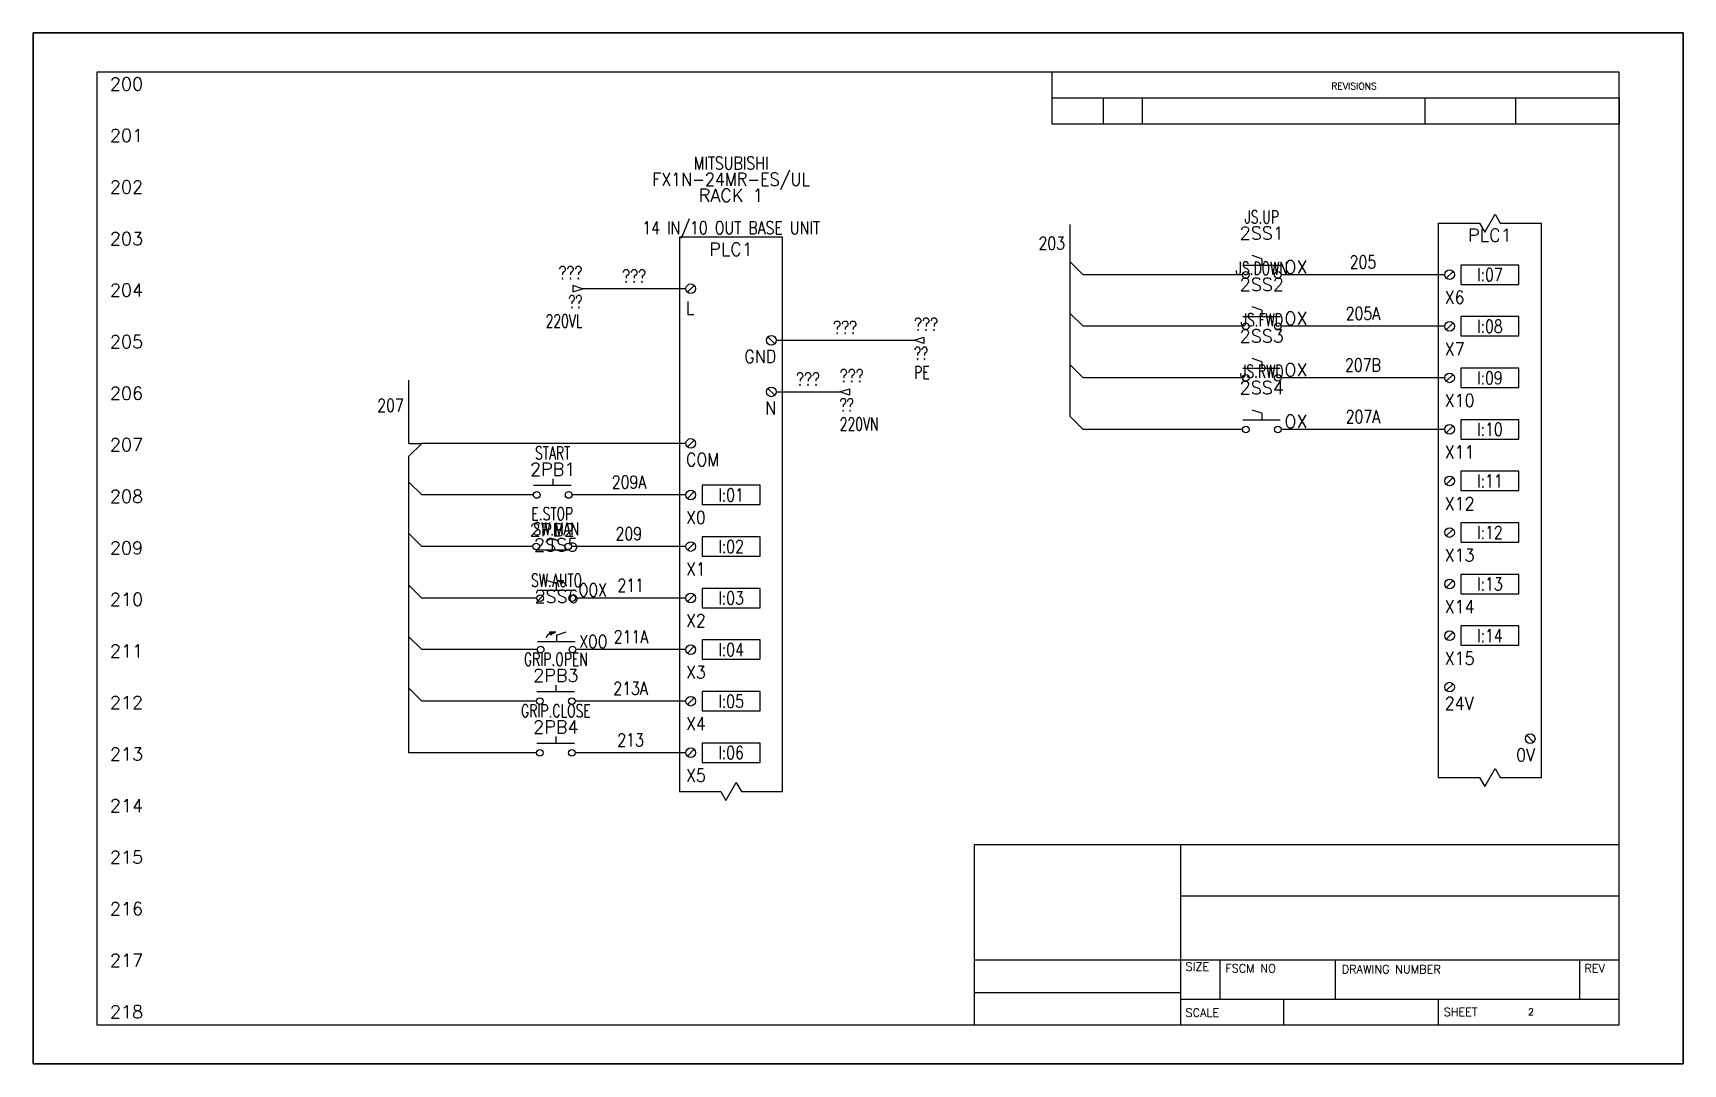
# Paper-space layout 'JIC B Title Block' of a CAD drawing. Extents: x 0 to 16, y 0 to 10.
# The model-space entities are those that its viewports show. They can reach past a viewport. Long polylines and large blocks are cut down to what shows.
import ezdxf
from ezdxf.enums import TextEntityAlignment as Align

# ---------------------------------------------------------------- set-up
doc = ezdxf.new("R2010")
doc.units = 0
doc.header["$MEASUREMENT"] = 0
for name, color, linetype in [('DESC', 1, 'Continuous'), ('GRY_20AWG', 9, 'Continuous'), ('MISC', 2, 'Continuous'), ('SYMS', 7, 'Continuous'), ('TAGS', 51, 'Continuous'), ('TB_LABELS', 1, 'Continuous'), ('TERMS', 4, 'Continuous'), ('Title Block', 7, 'Continuous'), ('Viewport', 7, 'Continuous'), ('WIRENO', 70, 'Continuous'), ('WIREREF_DEST', 61, 'Continuous'), ('XREF', 7, 'Continuous')]:
    doc.layers.add(name, color=color, linetype=linetype)
doc.styles.add('Roman', font='romans')
doc.styles.add('WD', font='romans.shx')

psp = doc.layouts.new('JIC B Title Block')

msp = doc.modelspace()

# ---------------------------------------------------------------- texts
at = {"style": 'WD'}
for s, p in [('201', (1.067, 9.006)), ('202', (1.067, 8.506)), ('203', (1.067, 8.006)), ('204', (1.067, 7.506)), ('205', (1.067, 7.006)), ('206', (1.067, 6.506)), ('207', (1.067, 6.006)), ('208', (1.067, 5.506)), ('209', (1.067, 5.006)), ('210', (1.067, 4.506)), ('211', (1.067, 4.006)), ('212', (1.067, 3.506)), ('213', (1.067, 3.006)), ('214', (1.067, 2.506)), ('215', (1.067, 2.006)), ('216', (1.067, 1.506)), ('217', (1.067, 1.006)), ('218', (1.067, 0.506))]:
    msp.add_text(s, height=0.125, dxfattribs=at).set_placement(p, align=Align.MIDDLE_RIGHT)
at = {"layer": 'SYMS', "char_height": 0.125, "attachment_point": 1}
for s, width, insert in [('\\pxqc;SPARE', 0.71663, (12.735, 4.724)), ('\\pxqc;SPARE', 0.71663, (12.735, 4.195)), ('Note! JS refers to Joy Stick', 5.4855, (2.532, 0.842))]:
    msp.add_mtext_dynamic_manual_height_columns(s, width=width, gutter_width=1, heights=[0], dxfattribs=dict(at, insert=insert))

# ---------------------------------------------------------------- blocks, each defined once
blk = doc.blocks.new('ANSI_border_B')
at = {"layer": 'Title Block'}
for p, q in [((0, 10), (0, 0)), ((16, 10), (0, 10)), ((16, 0), (16, 10)), ((0.62, 9.62), (0.62, 0.38)), ((15.38, 9.62), (0.62, 9.62)), ((9.88, 9.62), (9.88, 9.37)), ((15.38, 0.38), (15.38, 9.62)), ((9.88, 9.37), (15.38, 9.37)), ((0.62, 0.38), (15.38, 0.38)), ((0, 0), (16, 0))]:
    blk.add_line(p, q, dxfattribs=at)
at = {"layer": 'Title Block', "const_width": 0.02}
for points in [[(8, 9.87), (8, 9.77)], [(0.38, 5), (0.48, 5)], [(15.62, 5), (15.52, 5)], [(8, 0.13), (8, 0.23)]]:
    blk.add_lwpolyline(points, dxfattribs=at)
at = {"layer": 'Title Block'}
for points in [[(7.85, 9.77), (8.15, 9.77), (8, 9.62)], [(0.48, 4.85), (0.48, 5.15), (0.62, 5)], [(15.52, 4.85), (15.52, 5.15), (15.38, 5)], [(7.85, 0.23), (8.15, 0.23), (8, 0.38)]]:
    blk.add_solid(points, dxfattribs=at)
at = {"layer": 'Title Block', "style": 'Roman'}
blk.add_text('REVISIONS', height=0.065, dxfattribs=at).set_placement((12.5902, 9.4525))
blk = doc.blocks.new('JIC_border_B')
blk.add_blockref('ANSI_border_B', (0, 0))
blk = doc.blocks.new('JIC_REVblock_B')
blk.add_line((0, 0), (0, -0.25))
at = {"layer": 'Title Block'}
for p, q in [((-5.5, 0), (0, 0)), ((-5.5, 0), (-5.5, -0.25)), ((-5, -0.25), (-5, 0)), ((-4.62, -0.25), (-4.62, 0)), ((-1.88, -0.25), (-1.88, 0)), ((-1, -0.25), (-1, 0)), ((-5.5, -0.25), (0, -0.25))]:
    blk.add_line(p, q, dxfattribs=at)
at = {"style": 'WD'}
for tag, p in [('ZONE', (-5.391, -0.16)), ('REV', (-4.92, -0.16)), ('DESCRIPTION', (-3.618, -0.16)), ('DATE', (-1.552, -0.16)), ('APPROVED', (-0.759, -0.16))]:
    blk.add_attdef(tag, p, '', height=0.065, dxfattribs=at)
at = {"style": 'WD', "flags": 1}
blk.add_attdef('WD_TB', (-4.505, -0.154), '', height=0.03, dxfattribs=at)
blk = doc.blocks.new('JIC_tblock_desc_B')
for p, q in [((0, 0), (0, 1.75)), ((-6.25, 0), (0, 0))]:
    blk.add_line(p, q)
at = {"layer": 'Title Block'}
for p, q in [((-6.25, 1.75), (0, 1.75)), ((-6.25, 0), (-6.25, 1.75)), ((-4.25, 0), (-4.25, 1.75)), ((-4.25, 1.25), (0, 1.25)), ((-6.25, 0.63), (0, 0.63)), ((-3.87, 0.25), (-3.87, 0.63)), ((-2.75, 0.25), (-2.75, 0.63)), ((-0.38, 0.25), (-0.38, 0.63)), ((-6.25, 0.315), (-4.25, 0.315)), ((-4.25, 0.25), (0, 0.25)), ((-3.25, 0), (-3.25, 0.25)), ((-1.75, 0), (-1.75, 0.25))]:
    blk.add_line(p, q, dxfattribs=at)
at = {"color": 0, "style": 'Roman', "flags": 8}
for tag, p in [('FNAME', (-15.442, 4.043)), ('REVDATE', (-15.442, 1.789)), ('USER', (-15.442, -0.38))]:
    blk.add_attdef(tag, p, '', height=0.15, rotation=90, dxfattribs=at)
at = {"style": 'WD'}
for tag, p in [('PROJDESC', (-2.125, 1.5)), ('TITLE1', (-2.125, 1.095)), ('TITLE2', (-2.125, 0.785))]:
    blk.add_attdef(tag, text='', height=0.08, dxfattribs=at).set_placement(p, align=Align.CENTER)
for tag, p in [('SIZE', (-4.162, 0.32)), ('FSCM_NO', (-3.4, 0.337)), ('DWG_NO', (-1.659, 0.337)), ('REV', (-0.265, 0.303)), ('SCALE', (-3.634, 0.069)), ('SHEET', (-0.883, 0.092))]:
    blk.add_attdef(tag, p, '', height=0.065, dxfattribs=at)
at = {"style": 'WD', "flags": 1}
blk.add_attdef('WD_TB', (-5.57, 0.177), '', height=0.086, dxfattribs=at)
at = {"layer": 'TB_LABELS', "style": 'WD'}
for s, p in [('SIZE', (-4.204, 0.604)), ('FSCM NO', (-3.819, 0.588)), ('DRAWING NUMBER', (-2.689, 0.579)), ('REV', (-0.336, 0.588)), ('SHEET', (-1.701, 0.164)), ('SCALE', (-4.204, 0.158))]:
    blk.add_text(s, height=0.08, dxfattribs=at).set_placement(p, align=Align.TOP_LEFT)
blk = doc.blocks.new('PLCIO_130F')
at = {"layer": 'SYMS'}
for p, q in [((0.5, 0.5), (-0.5, 0.5)), ((-0.5, 0.5), (-0.5, -4.875)), ((0.5, -4.875), (0.5, 0.5)), ((-0.357, 0.033), (-0.424, -0.033)), ((0.357, -0.467), (0.424, -0.533)), ((0.357, -0.967), (0.424, -1.033)), ((-0.357, -1.467), (-0.424, -1.533)), ((0.281, -1.906), (-0.281, -1.906)), ((-0.281, -1.906), (-0.281, -2.094)), ((0.281, -2.094), (0.281, -1.906)), ((-0.357, -1.967), (-0.424, -2.033)), ((-0.281, -2.094), (0.281, -2.094)), ((-0.357, -2.467), (-0.424, -2.533)), ((0.281, -2.406), (-0.281, -2.406)), ((-0.281, -2.406), (-0.281, -2.594)), ((0.281, -2.594), (0.281, -2.406)), ((-0.281, -2.594), (0.281, -2.594)), ((-0.357, -2.967), (-0.424, -3.033)), ((0.281, -2.906), (-0.281, -2.906)), ((-0.281, -2.906), (-0.281, -3.094)), ((0.281, -3.094), (0.281, -2.906)), ((-0.281, -3.094), (0.281, -3.094)), ((-0.357, -3.467), (-0.424, -3.533)), ((0.281, -3.406), (-0.281, -3.406)), ((-0.281, -3.406), (-0.281, -3.594)), ((0.281, -3.594), (0.281, -3.406)), ((-0.281, -3.594), (0.281, -3.594)), ((-0.357, -3.967), (-0.424, -4.033)), ((0.281, -3.906), (-0.281, -3.906)), ((-0.281, -3.906), (-0.281, -4.094)), ((0.281, -4.094), (0.281, -3.906)), ((-0.281, -4.094), (0.281, -4.094)), ((-0.357, -4.467), (-0.424, -4.533)), ((0.281, -4.406), (-0.281, -4.406)), ((-0.281, -4.406), (-0.281, -4.594)), ((0.281, -4.594), (0.281, -4.406)), ((-0.281, -4.594), (0.281, -4.594)), ((-0.05, -4.962), (0.05, -4.788)), ((0.05, -4.788), (0.1, -4.875)), ((-0.5, -4.875), (-0.1, -4.875)), ((-0.1, -4.875), (-0.05, -4.962)), ((0.1, -4.875), (0.5, -4.875))]:
    blk.add_line(p, q, dxfattribs=at)
for centre in [(-0.391, 0), (0.391, -0.5), (0.391, -1), (-0.391, -1.5), (-0.391, -2), (-0.391, -2.5), (-0.391, -3), (-0.391, -3.5), (-0.391, -4), (-0.391, -4.5)]:
    blk.add_circle(centre, 0.0469, dxfattribs=at)
at = {"layer": 'SYMS', "style": 'WD'}
for tag, width, p in [('INST', 0.8, (0, 1.482)), ('MFG', 0.8, (0, 1.156)), ('LOC', 0.8, (0, 1.312)), ('CAT', 0.9, (0, 1)), ('DESC', 0.8, (0, 0.53))]:
    blk.add_attdef(tag, text='', height=0.125, dxfattribs=dict(at, width=width)).set_placement(p, align=Align.CENTER)
for tag, p in [('LINE1', (0, 0.844)), ('LINE2', (0, 0.688)), ('TAG', (0, 0.322))]:
    blk.add_attdef(tag, text='', height=0.125, dxfattribs=at).set_placement(p, align=Align.CENTER)
at = {"layer": 'SYMS', "linetype": 'Continuous', "style": 'WD', "flags": 9}
blk.add_attdef('ASSYCODE', text='', height=0.01, dxfattribs=at).set_placement((0.23, 1.071), align=Align.CENTER)
at = {"layer": 'SYMS', "style": 'WD', "flags": 1}
for tag, p in [('X4TERM01', (-0.438, 0)), ('X1TERM02', (0.438, -0.5)), ('X1TERM03', (0.438, -1)), ('X4TERM04', (-0.438, -1.5)), ('X4TERM05', (-0.438, -2)), ('X4TERM06', (-0.438, -2.5)), ('X4TERM07', (-0.438, -3)), ('X4TERM08', (-0.438, -3.5)), ('X4TERM09', (-0.438, -4)), ('X4TERM10', (-0.438, -4.5))]:
    blk.add_attdef(tag, p, '', height=0.01, dxfattribs=at)
at = {"layer": 'SYMS', "style": 'WD'}
for tag, width, p in [('TERMDESC01', 0.8, (-0.625, -0.062)), ('TERMDESC02', 0.9, (-0.625, -0.562)), ('TERM02', 0.9, (0.438, -0.594)), ('TERMDESC03', 0.9, (-0.625, -1.062)), ('TERM03', 0.9, (0.438, -1.094)), ('TERMDESC04', 0.8, (-0.625, -1.562)), ('TERMDESC05', 0.9, (-0.625, -2.062)), ('TERMDESC06', 0.9, (-0.625, -2.562)), ('TERMDESC07', 0.9, (-0.625, -3.062)), ('TERMDESC08', 0.9, (-0.625, -3.562)), ('TERMDESC09', 0.9, (-0.625, -4.062)), ('TERMDESC10', 0.9, (-0.625, -4.562))]:
    blk.add_attdef(tag, text='', height=0.125, dxfattribs=dict(at, width=width)).set_placement(p, align=Align.TOP_RIGHT)
at = {"layer": 'SYMS', "style": 'WD', "width": 0.9}
for tag, p in [('TERM01', (-0.438, -0.125)), ('TERM04', (-0.438, -1.594)), ('TERM05', (-0.438, -2.156)), ('TERM06', (-0.438, -2.656)), ('TERM07', (-0.438, -3.156)), ('TERM08', (-0.438, -3.656)), ('TERM09', (-0.438, -4.156)), ('TERM10', (-0.438, -4.656))]:
    blk.add_attdef(tag, text='', height=0.125, dxfattribs=at).set_placement(p, align=Align.TOP_LEFT)
for tag, p in [('DESCA05', (1.25, -1.969)), ('DESCB05', (1.25, -2.125)), ('DESCC05', (1.25, -2.281)), ('DESCD05', (1.25, -2.438)), ('DESCA06', (1.25, -2.469)), ('DESCE05', (1.25, -2.594)), ('DESCB06', (1.25, -2.625)), ('DESCC06', (1.25, -2.781)), ('DESCD06', (1.25, -2.938)), ('DESCA07', (1.25, -2.969)), ('DESCE06', (1.25, -3.094)), ('DESCB07', (1.25, -3.125)), ('DESCC07', (1.25, -3.281)), ('DESCD07', (1.25, -3.438)), ('DESCA08', (1.25, -3.469)), ('DESCE07', (1.25, -3.594)), ('DESCB08', (1.25, -3.625)), ('DESCC08', (1.25, -3.781)), ('DESCD08', (1.25, -3.938)), ('DESCA09', (1.25, -3.969)), ('DESCE08', (1.25, -4.094)), ('DESCB09', (1.25, -4.125)), ('DESCC09', (1.25, -4.281)), ('DESCD09', (1.25, -4.438)), ('DESCA10', (1.25, -4.469)), ('DESCE09', (1.25, -4.594)), ('DESCB10', (1.25, -4.625)), ('DESCC10', (1.25, -4.781)), ('DESCD10', (1.25, -4.938)), ('DESCE10', (1.25, -5.094))]:
    blk.add_attdef(tag, p, '', height=0.125, dxfattribs=at)
at = {"layer": 'SYMS', "style": 'WD', "width": 0.8}
for tag, p in [('TAGA05', (0, -2)), ('TAGA06', (0, -2.5)), ('TAGA07', (0, -3)), ('TAGA08', (0, -3.5)), ('TAGA09', (0, -4)), ('TAGA10', (0, -4.5))]:
    blk.add_attdef(tag, text='', height=0.125, dxfattribs=at).set_placement(p, align=Align.MIDDLE_CENTER)
blk = doc.blocks.new('PLCIO_14D0')
at = {"layer": 'SYMS'}
for p, q in [((-0.5, 0.5), (-0.1, 0.5)), ((-0.5, 0.5), (-0.5, -4.875)), ((-0.1, 0.5), (-0.05, 0.413)), ((-0.05, 0.413), (0.05, 0.587)), ((0.05, 0.587), (0.1, 0.5)), ((0.1, 0.5), (0.5, 0.5)), ((0.5, -4.875), (0.5, 0.5)), ((-0.357, 0.033), (-0.424, -0.033)), ((0.281, 0.094), (-0.281, 0.094)), ((-0.281, 0.094), (-0.281, -0.094)), ((0.281, -0.094), (0.281, 0.094)), ((-0.281, -0.094), (0.281, -0.094)), ((-0.357, -0.467), (-0.424, -0.533)), ((0.281, -0.406), (-0.281, -0.406)), ((-0.281, -0.406), (-0.281, -0.594)), ((0.281, -0.594), (0.281, -0.406)), ((-0.281, -0.594), (0.281, -0.594)), ((0.281, -0.906), (-0.281, -0.906)), ((-0.281, -0.906), (-0.281, -1.094)), ((0.281, -1.094), (0.281, -0.906)), ((-0.357, -0.967), (-0.424, -1.033)), ((-0.281, -1.094), (0.281, -1.094)), ((0.281, -1.406), (-0.281, -1.406)), ((-0.281, -1.406), (-0.281, -1.594)), ((0.281, -1.594), (0.281, -1.406)), ((-0.357, -1.467), (-0.424, -1.533)), ((-0.281, -1.594), (0.281, -1.594)), ((0.281, -1.906), (-0.281, -1.906)), ((-0.281, -1.906), (-0.281, -2.094)), ((0.281, -2.094), (0.281, -1.906)), ((-0.357, -1.967), (-0.424, -2.033)), ((-0.281, -2.094), (0.281, -2.094)), ((-0.357, -2.467), (-0.424, -2.533)), ((0.281, -2.406), (-0.281, -2.406)), ((-0.281, -2.406), (-0.281, -2.594)), ((0.281, -2.594), (0.281, -2.406)), ((-0.281, -2.594), (0.281, -2.594)), ((-0.357, -2.967), (-0.424, -3.033)), ((0.281, -2.906), (-0.281, -2.906)), ((-0.281, -2.906), (-0.281, -3.094)), ((0.281, -3.094), (0.281, -2.906)), ((-0.281, -3.094), (0.281, -3.094)), ((-0.357, -3.467), (-0.424, -3.533)), ((0.281, -3.406), (-0.281, -3.406)), ((-0.281, -3.406), (-0.281, -3.594)), ((0.281, -3.594), (0.281, -3.406)), ((-0.281, -3.594), (0.281, -3.594)), ((-0.357, -3.967), (-0.424, -4.033)), ((0.357, -4.467), (0.424, -4.533)), ((-0.05, -4.962), (0.05, -4.788)), ((0.05, -4.788), (0.1, -4.875)), ((-0.5, -4.875), (-0.1, -4.875)), ((-0.1, -4.875), (-0.05, -4.962)), ((0.1, -4.875), (0.5, -4.875))]:
    blk.add_line(p, q, dxfattribs=at)
for centre in [(-0.391, 0), (-0.391, -0.5), (-0.391, -1), (-0.391, -1.5), (-0.391, -2), (-0.391, -2.5), (-0.391, -3), (-0.391, -3.5), (-0.391, -4), (0.391, -4.5)]:
    blk.add_circle(centre, 0.0469, dxfattribs=at)
at = {"style": 'WD', "width": 0.8}
for tag, p in [('INST', (0, 1.482)), ('LOC', (0, 1.312))]:
    blk.add_attdef(tag, text='', height=0.125, dxfattribs=at).set_placement(p, align=Align.CENTER)
at = {"style": 'WD'}
blk.add_attdef('TAG_1', text='', height=0.125, dxfattribs=at).set_placement((0, 0.322), align=Align.CENTER)
at = {"layer": 'SYMS', "style": 'WD', "flags": 1}
for tag, p in [('X4TERM11', (-0.438, 0)), ('X4TERM12', (-0.438, -0.5)), ('X4TERM13', (-0.438, -1)), ('X4TERM14', (-0.438, -1.5)), ('X4TERM15', (-0.438, -2)), ('X4TERM16', (-0.438, -2.5)), ('X4TERM17', (-0.438, -3)), ('X4TERM18', (-0.438, -3.5)), ('X4TERM19', (-0.438, -4)), ('X1TERM20', (0.438, -4.5))]:
    blk.add_attdef(tag, p, '', height=0.01, dxfattribs=at)
at = {"layer": 'SYMS', "style": 'WD', "width": 0.8}
for tag, p in [('TAGA11', (0, 0)), ('TAGA12', (0, -0.5)), ('TAGA13', (0, -1)), ('TAGA14', (0, -1.5)), ('TAGA15', (0, -2)), ('TAGA16', (0, -2.5)), ('TAGA17', (0, -3)), ('TAGA18', (0, -3.5))]:
    blk.add_attdef(tag, text='', height=0.125, dxfattribs=at).set_placement(p, align=Align.MIDDLE_CENTER)
at = {"layer": 'SYMS', "style": 'WD', "width": 0.9}
for tag, p in [('DESCA11', (1.25, 0.031)), ('DESCB11', (1.25, -0.125)), ('DESCC11', (1.25, -0.281)), ('DESCD11', (1.25, -0.438)), ('DESCA12', (1.25, -0.469)), ('DESCE11', (1.25, -0.594)), ('DESCB12', (1.25, -0.625)), ('DESCC12', (1.25, -0.781)), ('DESCD12', (1.25, -0.938)), ('DESCA13', (1.25, -0.969)), ('DESCE12', (1.25, -1.094)), ('DESCB13', (1.25, -1.125)), ('DESCC13', (1.25, -1.281)), ('DESCD13', (1.25, -1.438)), ('DESCA14', (1.25, -1.469)), ('DESCE13', (1.25, -1.594)), ('DESCB14', (1.25, -1.625)), ('DESCC14', (1.25, -1.781)), ('DESCD14', (1.25, -1.938)), ('DESCA15', (1.25, -1.969)), ('DESCE14', (1.25, -2.094)), ('DESCB15', (1.25, -2.125)), ('DESCC15', (1.25, -2.281)), ('DESCD15', (1.25, -2.438)), ('DESCA16', (1.25, -2.469)), ('DESCE15', (1.25, -2.594)), ('DESCB16', (1.25, -2.625)), ('DESCC16', (1.25, -2.781)), ('DESCD16', (1.25, -2.938)), ('DESCA17', (1.25, -2.969)), ('DESCE16', (1.25, -3.094)), ('DESCB17', (1.25, -3.125)), ('DESCC17', (1.25, -3.281)), ('DESCD17', (1.25, -3.438)), ('DESCA18', (1.25, -3.469)), ('DESCE17', (1.25, -3.594)), ('DESCB18', (1.25, -3.625)), ('DESCC18', (1.25, -3.781)), ('DESCD18', (1.25, -3.938)), ('DESCE18', (1.25, -4.094))]:
    blk.add_attdef(tag, p, '', height=0.125, dxfattribs=at)
at = {"layer": 'SYMS', "style": 'WD'}
for tag, width, p in [('TERMDESC11', 0.9, (-0.625, -0.062)), ('TERMDESC12', 0.9, (-0.625, -0.562)), ('TERMDESC13', 0.9, (-0.625, -1.062)), ('TERMDESC14', 0.9, (-0.625, -1.562)), ('TERMDESC15', 0.9, (-0.625, -2.062)), ('TERMDESC16', 0.9, (-0.625, -2.562)), ('TERMDESC17', 0.9, (-0.625, -3.062)), ('TERMDESC18', 0.9, (-0.625, -3.562)), ('TERMDESC19', 0.8, (-0.625, -4.062)), ('TERMDESC20', 0.9, (-0.625, -4.562)), ('TERM20', 0.9, (0.438, -4.594))]:
    blk.add_attdef(tag, text='', height=0.125, dxfattribs=dict(at, width=width)).set_placement(p, align=Align.TOP_RIGHT)
at = {"layer": 'SYMS', "style": 'WD', "width": 0.9}
for tag, p in [('TERM11', (-0.438, -0.156)), ('TERM12', (-0.438, -0.656)), ('TERM13', (-0.438, -1.156)), ('TERM14', (-0.438, -1.656)), ('TERM15', (-0.438, -2.156)), ('TERM16', (-0.438, -2.656)), ('TERM17', (-0.438, -3.156)), ('TERM18', (-0.438, -3.656)), ('TERM19', (-0.438, -4.094))]:
    blk.add_attdef(tag, text='', height=0.125, dxfattribs=at).set_placement(p, align=Align.TOP_LEFT)
blk = doc.blocks.new('WD_MLRH')
at = {"style": 'WD'}
blk.add_attdef('RUNGFIRST', text='', height=0.125, dxfattribs=at).set_placement((-0.25, 0), align=Align.MIDDLE_RIGHT)
at = {"style": 'WD', "flags": 1}
for tag, p in [('RUNGHORV', (-0.25, -0.127)), ('RUNGINC', (-0.25, -0.163)), ('WIREMODE', (-0.25, -0.281)), ('RUNGDIST', (-0.25, -0.2)), ('RUNGCNT', (-0.25, -0.237)), ('WIREFMT', (-0.25, -0.321)), ('WIRE-START', (-0.25, -0.356)), ('WIRE-GSUF', (-0.25, -0.396)), ('PH3SPACE', (-0.25, -0.437))]:
    blk.add_attdef(tag, text='', height=0.025, dxfattribs=at).set_placement(p, align=Align.RIGHT)
blk = doc.blocks.new('HT0_812')
for p, q in [((0, 0), (0, 0.125)), ((0, 0), (0.125, 0)), ((0.125, 0), (0, -0.125))]:
    blk.add_line(p, q)
at = {"style": 'WD', "flags": 1}
for tag, p in [('X2TERM01', (0, 0.125)), ('WDWSEQ', (0.096, 0.061)), ('X1TERM01', (0.125, 0)), ('X8TERM01', (0, -0.125))]:
    blk.add_attdef(tag, p, '', height=0.02, dxfattribs=at)
blk = doc.blocks.new('HT0_281')
for p in [(0, -0.125), (0.125, 0)]:
    blk.add_line(p, (0, 0.125))
at = {"style": 'WD', "flags": 1}
for tag, p in [('X2TERM01', (0, 0.125)), ('WDWSEQ', (0.096, 0.061)), ('X1TERM01', (0.125, 0)), ('X8TERM01', (0, -0.125))]:
    blk.add_attdef(tag, p, '', height=0.02, dxfattribs=at)
blk = doc.blocks.new('HPB11')
for p, q in [((-0.185, 0.094), (0.18, 0.094)), ((0, 0.156), (0, 0.094))]:
    blk.add_line(p, q)
for centre in [(-0.155, 0), (0.155, 0)]:
    blk.add_circle(centre, 0.0322)
at = {"style": 'WD', "width": 0.7}
for tag, p in [('INST', (0, 0.826)), ('LOC', (0, 0.656)), ('DESC1', (0, 0.5)), ('DESC2', (0, 0.344)), ('XREF', (0, -0.219))]:
    blk.add_attdef(tag, text='', height=0.125, dxfattribs=at).set_placement(p, align=Align.CENTER)
at = {"style": 'WD'}
blk.add_attdef('TAG1', text='', height=0.125, dxfattribs=at).set_placement((0, 0.188), align=Align.CENTER)
for tag, p in [('X2LINK', (0, 0.219)), ('X8LINK', (0, 0))]:
    blk.add_attdef(tag, p, '', height=0.01, dxfattribs=at)
for tag, p, height, flags in [('FAMILY', (0.205, 0.152), 0.01, 9), ('X4TERM01', (-0.188, 0), 0.0125, 1), ('X1TERM02', (0.188, 0), 0.0125, 1), ('CONTACT', (0.205, 0.136), 0.01, 1)]:
    blk.add_attdef(tag, p, '', height=height, dxfattribs=dict(at, flags=flags))
at = {"linetype": 'Continuous', "style": 'WD', "flags": 9}
for tag, p in [('ASSYCODE', (0.23, 0.071)), ('MFG', (0.228, 0.089)), ('CAT', (0.23, 0.108))]:
    blk.add_attdef(tag, text='', height=0.01, dxfattribs=at).set_placement(p, align=Align.CENTER)
at = {"linetype": 'Continuous', "style": 'WD', "flags": 8}
blk.add_attdef('TERM01', text='', height=0.125, dxfattribs=at).set_placement((-0.25, -0.031), align=Align.TOP_RIGHT)
blk.add_attdef('TERM02', text='', height=0.125, dxfattribs=at).set_placement((0.25, -0.031), align=Align.TOP_LEFT)
blk = doc.blocks.new('HPB12M')
for p, q in [((0, 0.074), (0, -0.031)), ((-0.156, -0.032), (0.156, -0.032))]:
    blk.add_line(p, q)
for centre in [(-0.155, 0), (0.155, 0)]:
    blk.add_circle(centre, 0.0322)
blk.add_arc((0, -0.006), 0.0781, 36.8699, 143.1301)
at = {"style": 'WD', "width": 0.7}
for tag, p in [('INST', (0, 0.738)), ('LOC', (0, 0.568)), ('DESC1', (0, 0.412)), ('DESC2', (0, 0.255)), ('XREF', (0, -0.232))]:
    blk.add_attdef(tag, text='', height=0.125, dxfattribs=at).set_placement(p, align=Align.CENTER)
at = {"style": 'WD'}
blk.add_attdef('TAG1', text='', height=0.125, dxfattribs=at).set_placement((0, 0.099), align=Align.CENTER)
for tag, p, height, flags in [('X4TERM01', (-0.188, 0), 0.0125, 1), ('FAMILY', (0.054, 0.058), 0.01, 9), ('CONTACT', (0.054, 0.042), 0.01, 9), ('X1TERM02', (0.188, 0), 0.0125, 1)]:
    blk.add_attdef(tag, p, '', height=height, dxfattribs=dict(at, flags=flags))
for tag, p in [('X2LINK', (0, 0.125)), ('X8LINK', (0, -0.094))]:
    blk.add_attdef(tag, p, '', height=0.01, dxfattribs=at)
at = {"linetype": 'Continuous', "style": 'WD', "flags": 9}
for tag, p in [('MFG', (0.076, 0)), ('CAT', (0.076, 0.017)), ('ASSYCODE', (0.076, -0.017))]:
    blk.add_attdef(tag, text='', height=0.01, dxfattribs=at).set_placement(p, align=Align.CENTER)
at = {"linetype": 'Continuous', "style": 'WD', "flags": 8}
blk.add_attdef('TERM01', text='', height=0.125, dxfattribs=at).set_placement((-0.25, -0.016), align=Align.TOP_RIGHT)
blk.add_attdef('TERM02', text='', height=0.125, dxfattribs=at).set_placement((0.25, -0.016), align=Align.TOP_LEFT)
blk = doc.blocks.new('*X49')
at = {"color": 0, "linetype": 'ByBlock'}
for p, q in [((0.005, 0.175), (0.008, 0.178)), ((0.011, 0.172), (0.017, 0.178)), ((0.016, 0.169), (0.025, 0.177)), ((0.022, 0.165), (0.033, 0.177)), ((0.027, 0.162), (0.041, 0.176)), ((0.033, 0.158), (0.05, 0.175)), ((0.038, 0.155), (0.058, 0.175)), ((0.043, 0.152), (0.057, 0.165)), ((0.049, 0.148), (0.053, 0.152))]:
    blk.add_line(p, q, dxfattribs=at)
blk = doc.blocks.new('HSS113R')
for p, q in [((0, 0.141), (-0.094, 0.172)), ((0.009, 0.174), (0.069, 0.17)), ((0.06, 0.142), (0.009, 0.174)), ((0.069, 0.17), (0.06, 0.142)), ((-0.185, 0.078), (0.18, 0.078)), ((0, 0.141), (0, 0.078))]:
    blk.add_line(p, q)
for centre in [(-0.155, 0), (0.155, 0)]:
    blk.add_circle(centre, 0.0322)
blk.add_arc((0.043, 0.097), 0.0621, 16.0385, 68.9426)
blk.add_blockref('*X49', (0.009, -0.005))
at = {"style": 'WD', "width": 0.7}
for tag, p in [('INST', (0, 1.091)), ('LOC', (0, 0.922)), ('DESC1', (0, 0.766)), ('DESC2', (0, 0.609)), ('POS2', (0, 0.297)), ('XREF', (0, -0.219))]:
    blk.add_attdef(tag, text='', height=0.125, dxfattribs=at).set_placement(p, align=Align.CENTER)
at = {"style": 'WD'}
blk.add_attdef('TAG1', text='', height=0.125, dxfattribs=at).set_placement((0, 0.453), align=Align.CENTER)
at = {"style": 'WD', "width": 0.7}
blk.add_attdef('POS1', text='', height=0.125, dxfattribs=at).set_placement((-0.125, 0.156), align=Align.RIGHT)
at = {"style": 'WD'}
for tag, p in [('X2LINK', (0, 0.219)), ('X8LINK', (0, 0))]:
    blk.add_attdef(tag, p, '', height=0.01, dxfattribs=at)
for tag, p, width in [('POS3', (0.125, 0.156), 0.7), ('STATE', (0.219, 0.016), 0.8)]:
    blk.add_attdef(tag, p, '', height=0.125, dxfattribs=dict(at, width=width))
for tag, p, height, flags in [('X4TERM01', (-0.188, 0), 0.0125, 1), ('FAMILY', (0.044, 0.053), 0.01, 9), ('CONTACT', (0.044, 0.037), 0.01, 1), ('X1TERM02', (0.188, 0), 0.0125, 1)]:
    blk.add_attdef(tag, p, '', height=height, dxfattribs=dict(at, flags=flags))
at = {"linetype": 'Continuous', "style": 'WD', "flags": 9}
for tag, p in [('MFG', (0.069, -0.005)), ('CAT', (0.069, 0.009)), ('ASSYCODE', (0.071, -0.021))]:
    blk.add_attdef(tag, text='', height=0.01, dxfattribs=at).set_placement(p, align=Align.CENTER)
at = {"linetype": 'Continuous', "style": 'WD', "flags": 8}
blk.add_attdef('TERM01', text='', height=0.125, dxfattribs=at).set_placement((-0.25, -0.031), align=Align.TOP_RIGHT)
blk.add_attdef('TERM02', text='', height=0.125, dxfattribs=at).set_placement((0.25, -0.031), align=Align.TOP_LEFT)
blk = doc.blocks.new('*X51')
at = {"color": 0, "linetype": 'ByBlock'}
for p, q in [((0.005, 0.175), (0.008, 0.178)), ((0.011, 0.172), (0.017, 0.178)), ((0.016, 0.169), (0.025, 0.177)), ((0.022, 0.165), (0.033, 0.177)), ((0.027, 0.162), (0.041, 0.176)), ((0.033, 0.158), (0.05, 0.175)), ((0.038, 0.155), (0.058, 0.175)), ((0.043, 0.152), (0.057, 0.165)), ((0.049, 0.148), (0.053, 0.152))]:
    blk.add_line(p, q, dxfattribs=at)
blk = doc.blocks.new('HSS113L')
for p, q in [((-0.009, 0.174), (-0.069, 0.17)), ((-0.069, 0.17), (-0.06, 0.142)), ((-0.06, 0.142), (-0.009, 0.174)), ((0, 0.141), (0.094, 0.172)), ((-0.185, 0.078), (0.18, 0.078)), ((0, 0.141), (0, 0.078))]:
    blk.add_line(p, q)
for centre in [(-0.155, 0), (0.155, 0)]:
    blk.add_circle(centre, 0.0322)
blk.add_arc((-0.043, 0.097), 0.0621, 111.0574, 163.9615)
at = {"xscale": -1}
blk.add_blockref('*X51', (-0.009, -0.005), dxfattribs=at)
at = {"style": 'WD', "width": 0.7}
for tag, p in [('INST', (0, 1.091)), ('LOC', (0, 0.922)), ('DESC1', (0, 0.766)), ('DESC2', (0, 0.609)), ('POS2', (0, 0.297)), ('XREF', (0, -0.219))]:
    blk.add_attdef(tag, text='', height=0.125, dxfattribs=at).set_placement(p, align=Align.CENTER)
at = {"style": 'WD'}
blk.add_attdef('TAG1', text='', height=0.125, dxfattribs=at).set_placement((0, 0.453), align=Align.CENTER)
at = {"style": 'WD', "width": 0.7}
blk.add_attdef('POS1', text='', height=0.125, dxfattribs=at).set_placement((-0.125, 0.156), align=Align.RIGHT)
at = {"style": 'WD'}
for tag, p in [('X2LINK', (0, 0.219)), ('X8LINK', (0, 0))]:
    blk.add_attdef(tag, p, '', height=0.01, dxfattribs=at)
for tag, p, width in [('POS3', (0.125, 0.156), 0.7), ('STATE', (0.219, 0.016), 0.8)]:
    blk.add_attdef(tag, p, '', height=0.125, dxfattribs=dict(at, width=width))
for tag, p, height, flags in [('X4TERM01', (-0.188, 0), 0.0125, 1), ('FAMILY', (0.044, 0.053), 0.01, 9), ('CONTACT', (0.044, 0.037), 0.01, 1), ('X1TERM02', (0.188, 0), 0.0125, 1)]:
    blk.add_attdef(tag, p, '', height=height, dxfattribs=dict(at, flags=flags))
at = {"linetype": 'Continuous', "style": 'WD', "flags": 9}
for tag, p in [('MFG', (0.069, -0.005)), ('CAT', (0.069, 0.009)), ('ASSYCODE', (0.067, -0.024))]:
    blk.add_attdef(tag, text='', height=0.01, dxfattribs=at).set_placement(p, align=Align.CENTER)
at = {"linetype": 'Continuous', "style": 'WD', "flags": 8}
blk.add_attdef('TERM01', text='', height=0.125, dxfattribs=at).set_placement((-0.25, -0.031), align=Align.TOP_RIGHT)
blk.add_attdef('TERM02', text='', height=0.125, dxfattribs=at).set_placement((0.25, -0.031), align=Align.TOP_LEFT)
blk = doc.blocks.new('HSS112')
for p, q in [((0, 0.156), (-0.094, 0.188)), ((-0.185, 0.094), (0.18, 0.094)), ((0, 0.156), (0, 0.094))]:
    blk.add_line(p, q)
for centre in [(-0.155, 0), (0.155, 0)]:
    blk.add_circle(centre, 0.0322)
at = {"style": 'WD', "width": 0.7}
for tag, p in [('INST', (0, 0.982)), ('LOC', (0, 0.812)), ('DESC1', (0, 0.656)), ('DESC2', (0, 0.5)), ('XREF', (0, -0.219))]:
    blk.add_attdef(tag, text='', height=0.125, dxfattribs=at).set_placement(p, align=Align.CENTER)
at = {"style": 'WD'}
blk.add_attdef('TAG1', text='', height=0.125, dxfattribs=at).set_placement((0, 0.344), align=Align.CENTER)
at = {"style": 'WD', "width": 0.7}
blk.add_attdef('POS1', text='', height=0.125, dxfattribs=at).set_placement((-0.125, 0.188), align=Align.RIGHT)
at = {"style": 'WD'}
for tag, p, height in [('X2LINK', (0, 0.219), 0.01), ('X8LINK', (0, 0), 0.01), ('STATE', (0.219, 0.016), 0.125)]:
    blk.add_attdef(tag, p, '', height=height, dxfattribs=at)
at = {"style": 'WD', "width": 0.7}
blk.add_attdef('POS2', (0.125, 0.188), '', height=0.125, dxfattribs=at)
at = {"style": 'WD'}
for tag, p, height, flags in [('FAMILY', (0.205, 0.152), 0.01, 9), ('X4TERM01', (-0.188, 0), 0.0125, 1), ('X1TERM02', (0.188, 0), 0.0125, 1), ('CONTACT', (0.205, 0.136), 0.01, 1)]:
    blk.add_attdef(tag, p, '', height=height, dxfattribs=dict(at, flags=flags))
at = {"linetype": 'Continuous', "style": 'WD', "flags": 9}
for tag, p in [('ASSYCODE', (0.25, 0.094)), ('MFG', (0.23, 0.108)), ('CAT', (0.232, 0.121))]:
    blk.add_attdef(tag, text='', height=0.01, dxfattribs=at).set_placement(p, align=Align.CENTER)
at = {"linetype": 'Continuous', "style": 'WD', "flags": 8}
blk.add_attdef('TERM01', text='', height=0.125, dxfattribs=at).set_placement((-0.25, -0.031), align=Align.TOP_RIGHT)
blk.add_attdef('TERM02', text='', height=0.125, dxfattribs=at).set_placement((0.25, -0.031), align=Align.TOP_LEFT)
blk = doc.blocks.new('WD_WNH')
at = {"linetype": 'Continuous', "style": 'WD', "width": 0.8}
blk.add_attdef('WIRENO', text='', height=0.125, dxfattribs=at).set_placement((0, 0.062), align=Align.CENTER)
at = {"style": 'WD', "flags": 1}
for tag, p in [('W01USER', (0, 0.078)), ('W02USER', (0, 0.07)), ('W03USER', (0, 0.062)), ('W04USER', (0, 0.055)), ('W05USER', (0, 0.047)), ('W06USER', (0, 0.039)), ('W07USER', (0, 0.031)), ('W08USER', (0, 0.023)), ('W09USER', (0, 0.016)), ('W10USER', (0, 0.008))]:
    blk.add_attdef(tag, text='', height=0.005, dxfattribs=at).set_placement(p, align=Align.CENTER)
blk = doc.blocks.new('HA1D1')
blk.add_lwpolyline([(0.094, 0), (0.094, -0.031), (0, 0), (0.094, 0.031), (0.094, 0)])
at = {"style": 'WD', "width": 0.8, "flags": 8}
blk.add_attdef('WIRENO', (0, 0.094), '', height=0.125, dxfattribs=at)
at = {"style": 'WD', "flags": 1}
for tag, p in [('SIGCODE', (-0.02, 0.047)), ('X4TERM01', (0, 0))]:
    blk.add_attdef(tag, p, '', height=0.01, dxfattribs=at)
at = {"style": 'WD', "width": 0.7}
for tag, p in [('XREF', (0, -0.188)), ('DESC1', (0, -0.375))]:
    blk.add_attdef(tag, p, '', height=0.125, dxfattribs=at)
blk = doc.blocks.new('HA1D3')
blk.add_lwpolyline([(-0.094, 0), (-0.094, -0.031), (0, 0), (-0.094, 0.031), (-0.094, 0)])
at = {"style": 'WD', "width": 0.8, "flags": 8}
blk.add_attdef('WIRENO', text='', height=0.125, dxfattribs=at).set_placement((0, 0.094), align=Align.RIGHT)
at = {"style": 'WD', "flags": 1}
blk.add_attdef('SIGCODE', text='', height=0.01, dxfattribs=at).set_placement((-0.02, 0.047), align=Align.RIGHT)
blk.add_attdef('X1TERM01', (0, 0), '', height=0.01, dxfattribs=at)
at = {"style": 'WD', "width": 0.7}
for tag, p in [('XREF', (0, -0.188)), ('DESC1', (0, -0.375))]:
    blk.add_attdef(tag, text='', height=0.125, dxfattribs=at).set_placement(p, align=Align.RIGHT)
blk = doc.blocks.new('WD_WNV')
at = {"linetype": 'Continuous', "style": 'WD', "width": 0.8}
blk.add_attdef('WIRENO', text='', height=0.125, dxfattribs=at).set_placement((-0.05, 0), align=Align.MIDDLE_RIGHT)
at = {"style": 'WD', "flags": 1}
for tag, p in [('W01USER', (-0.062, 0.094)), ('W02USER', (-0.062, 0.086)), ('W03USER', (-0.062, 0.078)), ('W04USER', (-0.062, 0.07)), ('W05USER', (-0.062, 0.062)), ('W06USER', (-0.062, 0.055)), ('W07USER', (-0.062, 0.047)), ('W08USER', (-0.062, 0.039)), ('W09USER', (-0.062, 0.031)), ('W10USER', (-0.062, 0.023))]:
    blk.add_attdef(tag, text='', height=0.005, dxfattribs=at).set_placement(p, align=Align.CENTER)

# ---------------------------------------------------------------- linework, layer by layer
at = {"layer": 'GRY_20AWG'}
for p, q in [((10.057, 7.78), (10.057, 8.143)), ((10.057, 7.28), (10.057, 7.53)), ((11.728, 7.653), (10.182, 7.655)), ((13.689, 7.655), (12.103, 7.653)), ((6.331, 7.519), (5.327, 7.519)), ((11.728, 7.155), (10.182, 7.155)), ((13.689, 7.155), (12.103, 7.155)), ((7.206, 7.019), (8.544, 7.019)), ((10.057, 6.78), (10.057, 7.03)), ((3.645, 6.144), (3.645, 6.633)), ((11.728, 6.655), (10.182, 6.655)), ((13.689, 6.655), (12.103, 6.655)), ((7.206, 6.519), (7.823, 6.519)), ((10.057, 6.28), (10.057, 6.53)), ((10.182, 6.155), (10.057, 6.28)), ((11.728, 6.155), (10.182, 6.155)), ((13.689, 6.155), (12.103, 6.155)), ((6.331, 6.019), (3.77, 6.019)), ((3.645, 5.644), (3.645, 5.894)), ((4.852, 5.519), (3.77, 5.519)), ((6.331, 5.519), (5.227, 5.519)), ((3.645, 5.144), (3.645, 5.394)), ((4.848, 5.019), (3.77, 5.019)), ((6.331, 5.019), (5.223, 5.019)), ((3.645, 4.644), (3.645, 4.894)), ((4.884, 4.519), (3.77, 4.519)), ((6.331, 4.519), (5.259, 4.519)), ((3.645, 4.144), (3.645, 4.394)), ((4.89, 4.019), (3.77, 4.019)), ((6.331, 4.019), (5.265, 4.019)), ((3.645, 3.644), (3.645, 3.894)), ((3.645, 3.019), (3.645, 3.394)), ((4.882, 3.519), (3.77, 3.519)), ((6.331, 3.519), (5.257, 3.519)), ((4.882, 3.019), (3.645, 3.019)), ((6.331, 3.019), (5.257, 3.019))]:
    msp.add_line(p, q, dxfattribs=at)

# ---------------------------------------------------------------- block references
ref = msp.add_blockref('WD_MLRH', (1.317, 9.506))
ref.add_attrib('RUNGFIRST', '200', dxfattribs={"layer": 'MISC', "height": 0.125, "style": 'WD'}).set_placement((1.067, 9.506), align=Align.MIDDLE_RIGHT)
msp.add_blockref('JIC_REVblock_B', (15.38, 9.37))
ref = msp.add_blockref('JIC_tblock_desc_B', (15.38, 0.38))
ref.add_attrib('SHEET', '2', (14.497, 0.472), dxfattribs={"height": 0.065, "style": 'WD'})
for name, p in [('HT0_281', (10.057, 7.655)), ('HT0_281', (10.057, 7.155)), ('HT0_281', (10.057, 6.655)), ('HT0_812', (3.645, 6.019)), ('HT0_281', (3.645, 5.519)), ('HT0_281', (3.645, 5.019)), ('HT0_281', (3.645, 4.519)), ('HT0_281', (3.645, 4.019)), ('HT0_281', (3.645, 3.519))]:
    msp.add_blockref(name, p, dxfattribs=at)
at = {"layer": 'SYMS'}
ref = msp.add_blockref('PLCIO_130F', (6.769, 7.519), dxfattribs=at)
ref.add_attrib('TERM01', 'L', dxfattribs={"layer": 'TERMS', "height": 0.125, "style": 'WD', "width": 0.9}).set_placement((6.331, 7.394), align=Align.TOP_LEFT)
ref.add_attrib('MFG', 'MITSUBISHI', dxfattribs={"layer": 'MISC', "height": 0.125, "style": 'WD', "width": 0.8}).set_placement((6.769, 8.675), align=Align.CENTER)
ref.add_attrib('DESC', '14 IN/10 OUT BASE UNIT', dxfattribs={"layer": 'DESC', "height": 0.125, "style": 'WD', "width": 0.8}).set_placement((6.769, 8.048), align=Align.CENTER)
ref.add_attrib('LINE1', 'RACK 1', dxfattribs={"layer": 'MISC', "height": 0.125, "style": 'WD'}).set_placement((6.769, 8.363), align=Align.CENTER)
ref.add_attrib('TAG', 'PLC1', dxfattribs={"layer": 'TAGS', "height": 0.125, "style": 'WD'}).set_placement((6.769, 7.84), align=Align.CENTER)
ref.add_attrib('CAT', 'FX1N-24MR-ES/UL', dxfattribs={"layer": 'MISC', "height": 0.125, "style": 'WD', "width": 0.9}).set_placement((6.769, 8.519), align=Align.CENTER)
ref.add_attrib('TERM02', 'GND', dxfattribs={"layer": 'TERMS', "height": 0.125, "style": 'WD', "width": 0.9}).set_placement((7.206, 6.925), align=Align.TOP_RIGHT)
ref.add_attrib('TERM03', 'N', dxfattribs={"layer": 'TERMS', "height": 0.125, "style": 'WD', "width": 0.9}).set_placement((7.206, 6.425), align=Align.TOP_RIGHT)
ref.add_attrib('TERM04', 'COM', dxfattribs={"layer": 'TERMS', "height": 0.125, "style": 'WD', "width": 0.9}).set_placement((6.331, 5.925), align=Align.TOP_LEFT)
ref.add_attrib('TERM05', 'X0', dxfattribs={"layer": 'TERMS', "height": 0.125, "style": 'WD', "width": 0.9}).set_placement((6.331, 5.363), align=Align.TOP_LEFT)
ref.add_attrib('TAGA05', 'I:01', dxfattribs={"layer": 'TAGS', "height": 0.125, "style": 'WD', "width": 0.8}).set_placement((6.769, 5.519), align=Align.MIDDLE_CENTER)
ref.add_attrib('TERM06', 'X1', dxfattribs={"layer": 'TERMS', "height": 0.125, "style": 'WD', "width": 0.9}).set_placement((6.331, 4.863), align=Align.TOP_LEFT)
ref.add_attrib('TAGA06', 'I:02', dxfattribs={"layer": 'TAGS', "height": 0.125, "style": 'WD', "width": 0.8}).set_placement((6.769, 5.019), align=Align.MIDDLE_CENTER)
ref.add_attrib('TERM07', 'X2', dxfattribs={"layer": 'TERMS', "height": 0.125, "style": 'WD', "width": 0.9}).set_placement((6.331, 4.363), align=Align.TOP_LEFT)
ref.add_attrib('TAGA07', 'I:03', dxfattribs={"layer": 'TAGS', "height": 0.125, "style": 'WD', "width": 0.8}).set_placement((6.769, 4.519), align=Align.MIDDLE_CENTER)
ref.add_attrib('TERM08', 'X3', dxfattribs={"layer": 'TERMS', "height": 0.125, "style": 'WD', "width": 0.9}).set_placement((6.331, 3.863), align=Align.TOP_LEFT)
ref.add_attrib('TAGA08', 'I:04', dxfattribs={"layer": 'TAGS', "height": 0.125, "style": 'WD', "width": 0.8}).set_placement((6.769, 4.019), align=Align.MIDDLE_CENTER)
ref.add_attrib('TERM09', 'X4', dxfattribs={"layer": 'TERMS', "height": 0.125, "style": 'WD', "width": 0.9}).set_placement((6.331, 3.363), align=Align.TOP_LEFT)
ref.add_attrib('TAGA09', 'I:05', dxfattribs={"layer": 'TAGS', "height": 0.125, "style": 'WD', "width": 0.8}).set_placement((6.769, 3.519), align=Align.MIDDLE_CENTER)
ref.add_attrib('TERM10', 'X5', dxfattribs={"layer": 'TERMS', "height": 0.125, "style": 'WD', "width": 0.9}).set_placement((6.331, 2.863), align=Align.TOP_LEFT)
ref.add_attrib('TAGA10', 'I:06', dxfattribs={"layer": 'TAGS', "height": 0.125, "style": 'WD', "width": 0.8}).set_placement((6.769, 3.019), align=Align.MIDDLE_CENTER)
ref = msp.add_blockref('HSS112', (11.915, 7.653), dxfattribs=at)
ref.add_attrib('STATE', 'OX', (12.134, 7.668), dxfattribs={"layer": 'MISC', "height": 0.125, "style": 'WD'})
ref.add_attrib('DESC2', 'JS.UP', dxfattribs={"layer": 'DESC', "height": 0.125, "style": 'WD', "width": 0.7}).set_placement((11.915, 8.153), align=Align.CENTER)
ref.add_attrib('TAG1', '2SS1', dxfattribs={"layer": 'TAGS', "height": 0.125, "style": 'WD'}).set_placement((11.915, 7.996), align=Align.CENTER)
ref = msp.add_blockref('PLCIO_14D0', (14.127, 7.655), dxfattribs=at)
ref.add_attrib('TERM11', 'X6', dxfattribs={"layer": 'TERMS', "height": 0.125, "style": 'WD', "width": 0.9}).set_placement((13.689, 7.498), align=Align.TOP_LEFT)
ref.add_attrib('TAGA11', 'I:07', dxfattribs={"layer": 'TAGS', "height": 0.125, "style": 'WD', "width": 0.8}).set_placement((14.127, 7.655), align=Align.MIDDLE_CENTER)
ref.add_attrib('TERM12', 'X7', dxfattribs={"layer": 'TERMS', "height": 0.125, "style": 'WD', "width": 0.9}).set_placement((13.689, 6.998), align=Align.TOP_LEFT)
ref.add_attrib('TAGA12', 'I:08', dxfattribs={"layer": 'TAGS', "height": 0.125, "style": 'WD', "width": 0.8}).set_placement((14.127, 7.155), align=Align.MIDDLE_CENTER)
ref.add_attrib('TERM13', 'X10', dxfattribs={"layer": 'TERMS', "height": 0.125, "style": 'WD', "width": 0.9}).set_placement((13.689, 6.498), align=Align.TOP_LEFT)
ref.add_attrib('TAGA13', 'I:09', dxfattribs={"layer": 'TAGS', "height": 0.125, "style": 'WD', "width": 0.8}).set_placement((14.127, 6.655), align=Align.MIDDLE_CENTER)
ref.add_attrib('TERM14', 'X11', dxfattribs={"layer": 'TERMS', "height": 0.125, "style": 'WD', "width": 0.9}).set_placement((13.689, 5.998), align=Align.TOP_LEFT)
ref.add_attrib('TAGA14', 'I:10', dxfattribs={"layer": 'TAGS', "height": 0.125, "style": 'WD', "width": 0.8}).set_placement((14.127, 6.155), align=Align.MIDDLE_CENTER)
ref.add_attrib('TERM15', 'X12', dxfattribs={"layer": 'TERMS', "height": 0.125, "style": 'WD', "width": 0.9}).set_placement((13.689, 5.498), align=Align.TOP_LEFT)
ref.add_attrib('TAGA15', 'I:11', dxfattribs={"layer": 'TAGS', "height": 0.125, "style": 'WD', "width": 0.8}).set_placement((14.127, 5.655), align=Align.MIDDLE_CENTER)
ref.add_attrib('TERM16', 'X13', dxfattribs={"layer": 'TERMS', "height": 0.125, "style": 'WD', "width": 0.9}).set_placement((13.689, 4.998), align=Align.TOP_LEFT)
ref.add_attrib('TAGA16', 'I:12', dxfattribs={"layer": 'TAGS', "height": 0.125, "style": 'WD', "width": 0.8}).set_placement((14.127, 5.155), align=Align.MIDDLE_CENTER)
ref.add_attrib('TERM17', 'X14', dxfattribs={"layer": 'TERMS', "height": 0.125, "style": 'WD', "width": 0.9}).set_placement((13.689, 4.498), align=Align.TOP_LEFT)
ref.add_attrib('TAGA17', 'I:13', dxfattribs={"layer": 'TAGS', "height": 0.125, "style": 'WD', "width": 0.8}).set_placement((14.127, 4.655), align=Align.MIDDLE_CENTER)
ref.add_attrib('TERM18', 'X15', dxfattribs={"layer": 'TERMS', "height": 0.125, "style": 'WD', "width": 0.9}).set_placement((13.689, 3.998), align=Align.TOP_LEFT)
ref.add_attrib('TAGA18', 'I:14', dxfattribs={"layer": 'TAGS', "height": 0.125, "style": 'WD', "width": 0.8}).set_placement((14.127, 4.155), align=Align.MIDDLE_CENTER)
ref.add_attrib('TERM19', '24V', dxfattribs={"layer": 'TERMS', "height": 0.125, "style": 'WD', "width": 0.9}).set_placement((13.689, 3.561), align=Align.TOP_LEFT)
ref.add_attrib('TERM20', '0V', dxfattribs={"layer": 'TERMS', "height": 0.125, "style": 'WD', "width": 0.9}).set_placement((14.564, 3.061), align=Align.TOP_RIGHT)
ref.add_attrib('TAG_1', 'PLC1', dxfattribs={"layer": 'TAGS', "height": 0.125, "style": 'WD'}).set_placement((14.127, 7.976), align=Align.CENTER)
ref = msp.add_blockref('HA1D3', (5.327, 7.519), dxfattribs=at)
ref.add_attrib('DESC1', '220VL', dxfattribs={"layer": 'DESC', "height": 0.125, "style": 'WD', "width": 0.7}).set_placement((5.327, 7.144), align=Align.RIGHT)
ref.add_attrib('WIRENO', '???', dxfattribs={"layer": 'WIREREF_DEST', "height": 0.125, "style": 'WD', "width": 0.8, "flags": 8}).set_placement((5.327, 7.613), align=Align.RIGHT)
ref.add_attrib('XREF', '??', dxfattribs={"layer": 'XREF', "height": 0.125, "style": 'WD', "width": 0.7}).set_placement((5.327, 7.331), align=Align.RIGHT)
ref = msp.add_blockref('HSS112', (11.915, 7.155), dxfattribs=at)
ref.add_attrib('STATE', 'OX', (12.134, 7.17), dxfattribs={"layer": 'MISC', "height": 0.125, "style": 'WD'})
ref.add_attrib('DESC2', 'JS.DOWN', dxfattribs={"layer": 'DESC', "height": 0.125, "style": 'WD', "width": 0.7}).set_placement((11.915, 7.655), align=Align.CENTER)
ref.add_attrib('TAG1', '2SS2', dxfattribs={"layer": 'TAGS', "height": 0.125, "style": 'WD'}).set_placement((11.915, 7.498), align=Align.CENTER)
ref = msp.add_blockref('HA1D1', (8.544, 7.019), dxfattribs=at)
ref.add_attrib('DESC1', 'PE', (8.544, 6.644), dxfattribs={"layer": 'DESC', "height": 0.125, "style": 'WD', "width": 0.7})
ref.add_attrib('WIRENO', '???', (8.544, 7.113), dxfattribs={"layer": 'WIREREF_DEST', "height": 0.125, "style": 'WD', "width": 0.8, "flags": 8})
ref.add_attrib('XREF', '??', (8.544, 6.831), dxfattribs={"layer": 'XREF', "height": 0.125, "style": 'WD', "width": 0.7})
ref = msp.add_blockref('HSS112', (11.915, 6.655), dxfattribs=at)
ref.add_attrib('STATE', 'OX', (12.134, 6.67), dxfattribs={"layer": 'MISC', "height": 0.125, "style": 'WD'})
ref.add_attrib('DESC2', 'JS.FWD', dxfattribs={"layer": 'DESC', "height": 0.125, "style": 'WD', "width": 0.7}).set_placement((11.915, 7.155), align=Align.CENTER)
ref.add_attrib('TAG1', '2SS3', dxfattribs={"layer": 'TAGS', "height": 0.125, "style": 'WD'}).set_placement((11.915, 6.998), align=Align.CENTER)
ref = msp.add_blockref('HA1D1', (7.823, 6.519), dxfattribs=at)
ref.add_attrib('DESC1', '220VN', (7.823, 6.144), dxfattribs={"layer": 'DESC', "height": 0.125, "style": 'WD', "width": 0.7})
ref.add_attrib('WIRENO', '???', (7.823, 6.613), dxfattribs={"layer": 'WIREREF_DEST', "height": 0.125, "style": 'WD', "width": 0.8, "flags": 8})
ref.add_attrib('XREF', '??', (7.823, 6.331), dxfattribs={"layer": 'XREF', "height": 0.125, "style": 'WD', "width": 0.7})
ref = msp.add_blockref('HSS112', (11.915, 6.155), dxfattribs=at)
ref.add_attrib('STATE', 'OX', (12.134, 6.17), dxfattribs={"layer": 'MISC', "height": 0.125, "style": 'WD'})
ref.add_attrib('DESC2', 'JS.RWD', dxfattribs={"layer": 'DESC', "height": 0.125, "style": 'WD', "width": 0.7}).set_placement((11.915, 6.655), align=Align.CENTER)
ref.add_attrib('TAG1', '2SS4', dxfattribs={"layer": 'TAGS', "height": 0.125, "style": 'WD'}).set_placement((11.915, 6.498), align=Align.CENTER)
ref = msp.add_blockref('HPB11', (5.039, 5.519), dxfattribs=at)
ref.add_attrib('DESC2', 'START', dxfattribs={"layer": 'DESC', "height": 0.125, "style": 'WD', "width": 0.7}).set_placement((5.039, 5.863), align=Align.CENTER)
ref.add_attrib('TAG1', '2PB1', dxfattribs={"layer": 'TAGS', "height": 0.125, "style": 'WD'}).set_placement((5.039, 5.706), align=Align.CENTER)
ref = msp.add_blockref('HPB12M', (5.035, 5.019), dxfattribs=at)
ref.add_attrib('DESC2', 'E.STOP', dxfattribs={"layer": 'DESC', "height": 0.125, "style": 'WD', "width": 0.7}).set_placement((5.035, 5.274), align=Align.CENTER)
ref.add_attrib('TAG1', '2PB2', dxfattribs={"layer": 'TAGS', "height": 0.125, "style": 'WD'}).set_placement((5.035, 5.118), align=Align.CENTER)
ref = msp.add_blockref('HSS113R', (5.072, 4.519), dxfattribs=at)
ref.add_attrib('STATE', 'OOX', (5.291, 4.535), dxfattribs={"layer": 'MISC', "height": 0.125, "style": 'WD', "width": 0.8})
ref.add_attrib('DESC2', 'SW.MAN', dxfattribs={"layer": 'DESC', "height": 0.125, "style": 'WD', "width": 0.7}).set_placement((5.072, 5.128), align=Align.CENTER)
ref.add_attrib('TAG1', '2SS5', dxfattribs={"layer": 'TAGS', "height": 0.125, "style": 'WD'}).set_placement((5.072, 4.972), align=Align.CENTER)
ref = msp.add_blockref('HSS113L', (5.077, 4.019), dxfattribs=at)
ref.add_attrib('STATE', 'XOO', (5.296, 4.035), dxfattribs={"layer": 'MISC', "height": 0.125, "style": 'WD', "width": 0.8})
ref.add_attrib('DESC2', 'SW.AUTO', dxfattribs={"layer": 'DESC', "height": 0.125, "style": 'WD', "width": 0.7}).set_placement((5.077, 4.628), align=Align.CENTER)
ref.add_attrib('TAG1', '2SS6', dxfattribs={"layer": 'TAGS', "height": 0.125, "style": 'WD'}).set_placement((5.077, 4.472), align=Align.CENTER)
ref = msp.add_blockref('HPB11', (5.07, 3.519), dxfattribs=at)
ref.add_attrib('DESC2', 'GRIP.OPEN', dxfattribs={"layer": 'DESC', "height": 0.125, "style": 'WD', "width": 0.7}).set_placement((5.07, 3.863), align=Align.CENTER)
ref.add_attrib('TAG1', '2PB3', dxfattribs={"layer": 'TAGS', "height": 0.125, "style": 'WD'}).set_placement((5.07, 3.706), align=Align.CENTER)
ref = msp.add_blockref('HPB11', (5.07, 3.019), dxfattribs=at)
ref.add_attrib('DESC2', 'GRIP.CLOSE', dxfattribs={"layer": 'DESC', "height": 0.125, "style": 'WD', "width": 0.7}).set_placement((5.07, 3.363), align=Align.CENTER)
ref.add_attrib('TAG1', '2PB4', dxfattribs={"layer": 'TAGS', "height": 0.125, "style": 'WD'}).set_placement((5.07, 3.206), align=Align.CENTER)
at = {"layer": 'Viewport'}
msp.add_blockref('JIC_border_B', (0, 0), dxfattribs=at)
at = {"layer": 'WIRENO'}
ref = msp.add_blockref('WD_WNV', (10.057, 7.961), dxfattribs=at)
ref.add_attrib('WIRENO', '203', dxfattribs={"linetype": 'Continuous', "height": 0.125, "style": 'WD', "width": 0.8}).set_placement((10.007, 7.961), align=Align.MIDDLE_RIGHT)
ref = msp.add_blockref('WD_WNH', (12.896, 7.654), dxfattribs=at)
ref.add_attrib('WIRENO', '205', dxfattribs={"linetype": 'Continuous', "height": 0.125, "style": 'WD', "width": 0.8}).set_placement((12.896, 7.716), align=Align.CENTER)
ref = msp.add_blockref('WD_WNH', (5.829, 7.519), dxfattribs=at)
ref.add_attrib('WIRENO', '???', dxfattribs={"linetype": 'Continuous', "height": 0.125, "style": 'WD', "width": 0.8}).set_placement((5.829, 7.581), align=Align.CENTER)
ref = msp.add_blockref('WD_WNH', (7.875, 7.019), dxfattribs=at)
ref.add_attrib('WIRENO', '???', dxfattribs={"linetype": 'Continuous', "height": 0.125, "style": 'WD', "width": 0.8}).set_placement((7.875, 7.081), align=Align.CENTER)
ref = msp.add_blockref('WD_WNH', (12.896, 7.155), dxfattribs=at)
ref.add_attrib('WIRENO', '205A', dxfattribs={"linetype": 'Continuous', "height": 0.125, "style": 'WD', "width": 0.8}).set_placement((12.896, 7.217), align=Align.CENTER)
ref = msp.add_blockref('WD_WNH', (12.896, 6.655), dxfattribs=at)
ref.add_attrib('WIRENO', '207B', dxfattribs={"linetype": 'Continuous', "height": 0.125, "style": 'WD', "width": 0.8}).set_placement((12.896, 6.717), align=Align.CENTER)
ref = msp.add_blockref('WD_WNH', (7.515, 6.519), dxfattribs=at)
ref.add_attrib('WIRENO', '???', dxfattribs={"linetype": 'Continuous', "height": 0.125, "style": 'WD', "width": 0.8}).set_placement((7.515, 6.581), align=Align.CENTER)
ref = msp.add_blockref('WD_WNV', (3.645, 6.388), dxfattribs=at)
ref.add_attrib('WIRENO', '207', dxfattribs={"linetype": 'Continuous', "height": 0.125, "style": 'WD', "width": 0.8}).set_placement((3.595, 6.388), align=Align.MIDDLE_RIGHT)
ref = msp.add_blockref('WD_WNH', (12.896, 6.155), dxfattribs=at)
ref.add_attrib('WIRENO', '207A', dxfattribs={"linetype": 'Continuous', "height": 0.125, "style": 'WD', "width": 0.8}).set_placement((12.896, 6.217), align=Align.CENTER)
ref = msp.add_blockref('WD_WNH', (5.779, 5.519), dxfattribs=at)
ref.add_attrib('WIRENO', '209A', dxfattribs={"linetype": 'Continuous', "height": 0.125, "style": 'WD', "width": 0.8}).set_placement((5.779, 5.581), align=Align.CENTER)
ref = msp.add_blockref('WD_WNH', (5.777, 5.019), dxfattribs=at)
ref.add_attrib('WIRENO', '209', dxfattribs={"linetype": 'Continuous', "height": 0.125, "style": 'WD', "width": 0.8}).set_placement((5.777, 5.081), align=Align.CENTER)
ref = msp.add_blockref('WD_WNH', (5.795, 4.519), dxfattribs=at)
ref.add_attrib('WIRENO', '211', dxfattribs={"linetype": 'Continuous', "height": 0.125, "style": 'WD', "width": 0.8}).set_placement((5.795, 4.581), align=Align.CENTER)
ref = msp.add_blockref('WD_WNH', (5.798, 4.019), dxfattribs=at)
ref.add_attrib('WIRENO', '211A', dxfattribs={"linetype": 'Continuous', "height": 0.125, "style": 'WD', "width": 0.8}).set_placement((5.798, 4.081), align=Align.CENTER)
ref = msp.add_blockref('WD_WNH', (5.794, 3.519), dxfattribs=at)
ref.add_attrib('WIRENO', '213A', dxfattribs={"linetype": 'Continuous', "height": 0.125, "style": 'WD', "width": 0.8}).set_placement((5.794, 3.581), align=Align.CENTER)
ref = msp.add_blockref('WD_WNH', (5.794, 3.019), dxfattribs=at)
ref.add_attrib('WIRENO', '213', dxfattribs={"linetype": 'Continuous', "height": 0.125, "style": 'WD', "width": 0.8}).set_placement((5.794, 3.081), align=Align.CENTER)

msp.set_redraw_order([(e.dxf.handle, doc.entitydb.next_handle()) for e in msp.query("TEXT MTEXT ATTDEF DIMENSION ARC_DIMENSION")])  # texts and dimensions are drawn at this point

# ---------------------------------------------------------------- linework, layer by layer
at = {"layer": 'Viewport'}
psp.add_lwpolyline([(-0.023, 10.016), (15.977, 10.016), (15.977, 10.016), (15.977, 10.016), (15.977, 0.016), (15.977, 0.016), (15.977, 0.016), (-0.023, 0.016)], close=True, dxfattribs=at)

# ---------------------------------------------------------------- viewports
vp = psp.add_viewport(center=(7.977, 5.016), size=(16, 10), view_center_point=(8, 5), view_height=10, dxfattribs=at)
vp.dxf.flags = 0x10000  # cut along an outline
vp.dxf.clipping_boundary_handle = psp.add_lwpolyline([(-0.023, 10.016), (15.977, 10.016), (15.977, 10.016), (15.977, 10.016), (15.977, 0.016), (15.977, 0.016), (15.977, 0.016), (-0.023, 0.016)], format="xyb", close=True, dxfattribs={"invisible": 1}).dxf.handle

doc.saveas('drawing.dxf')
